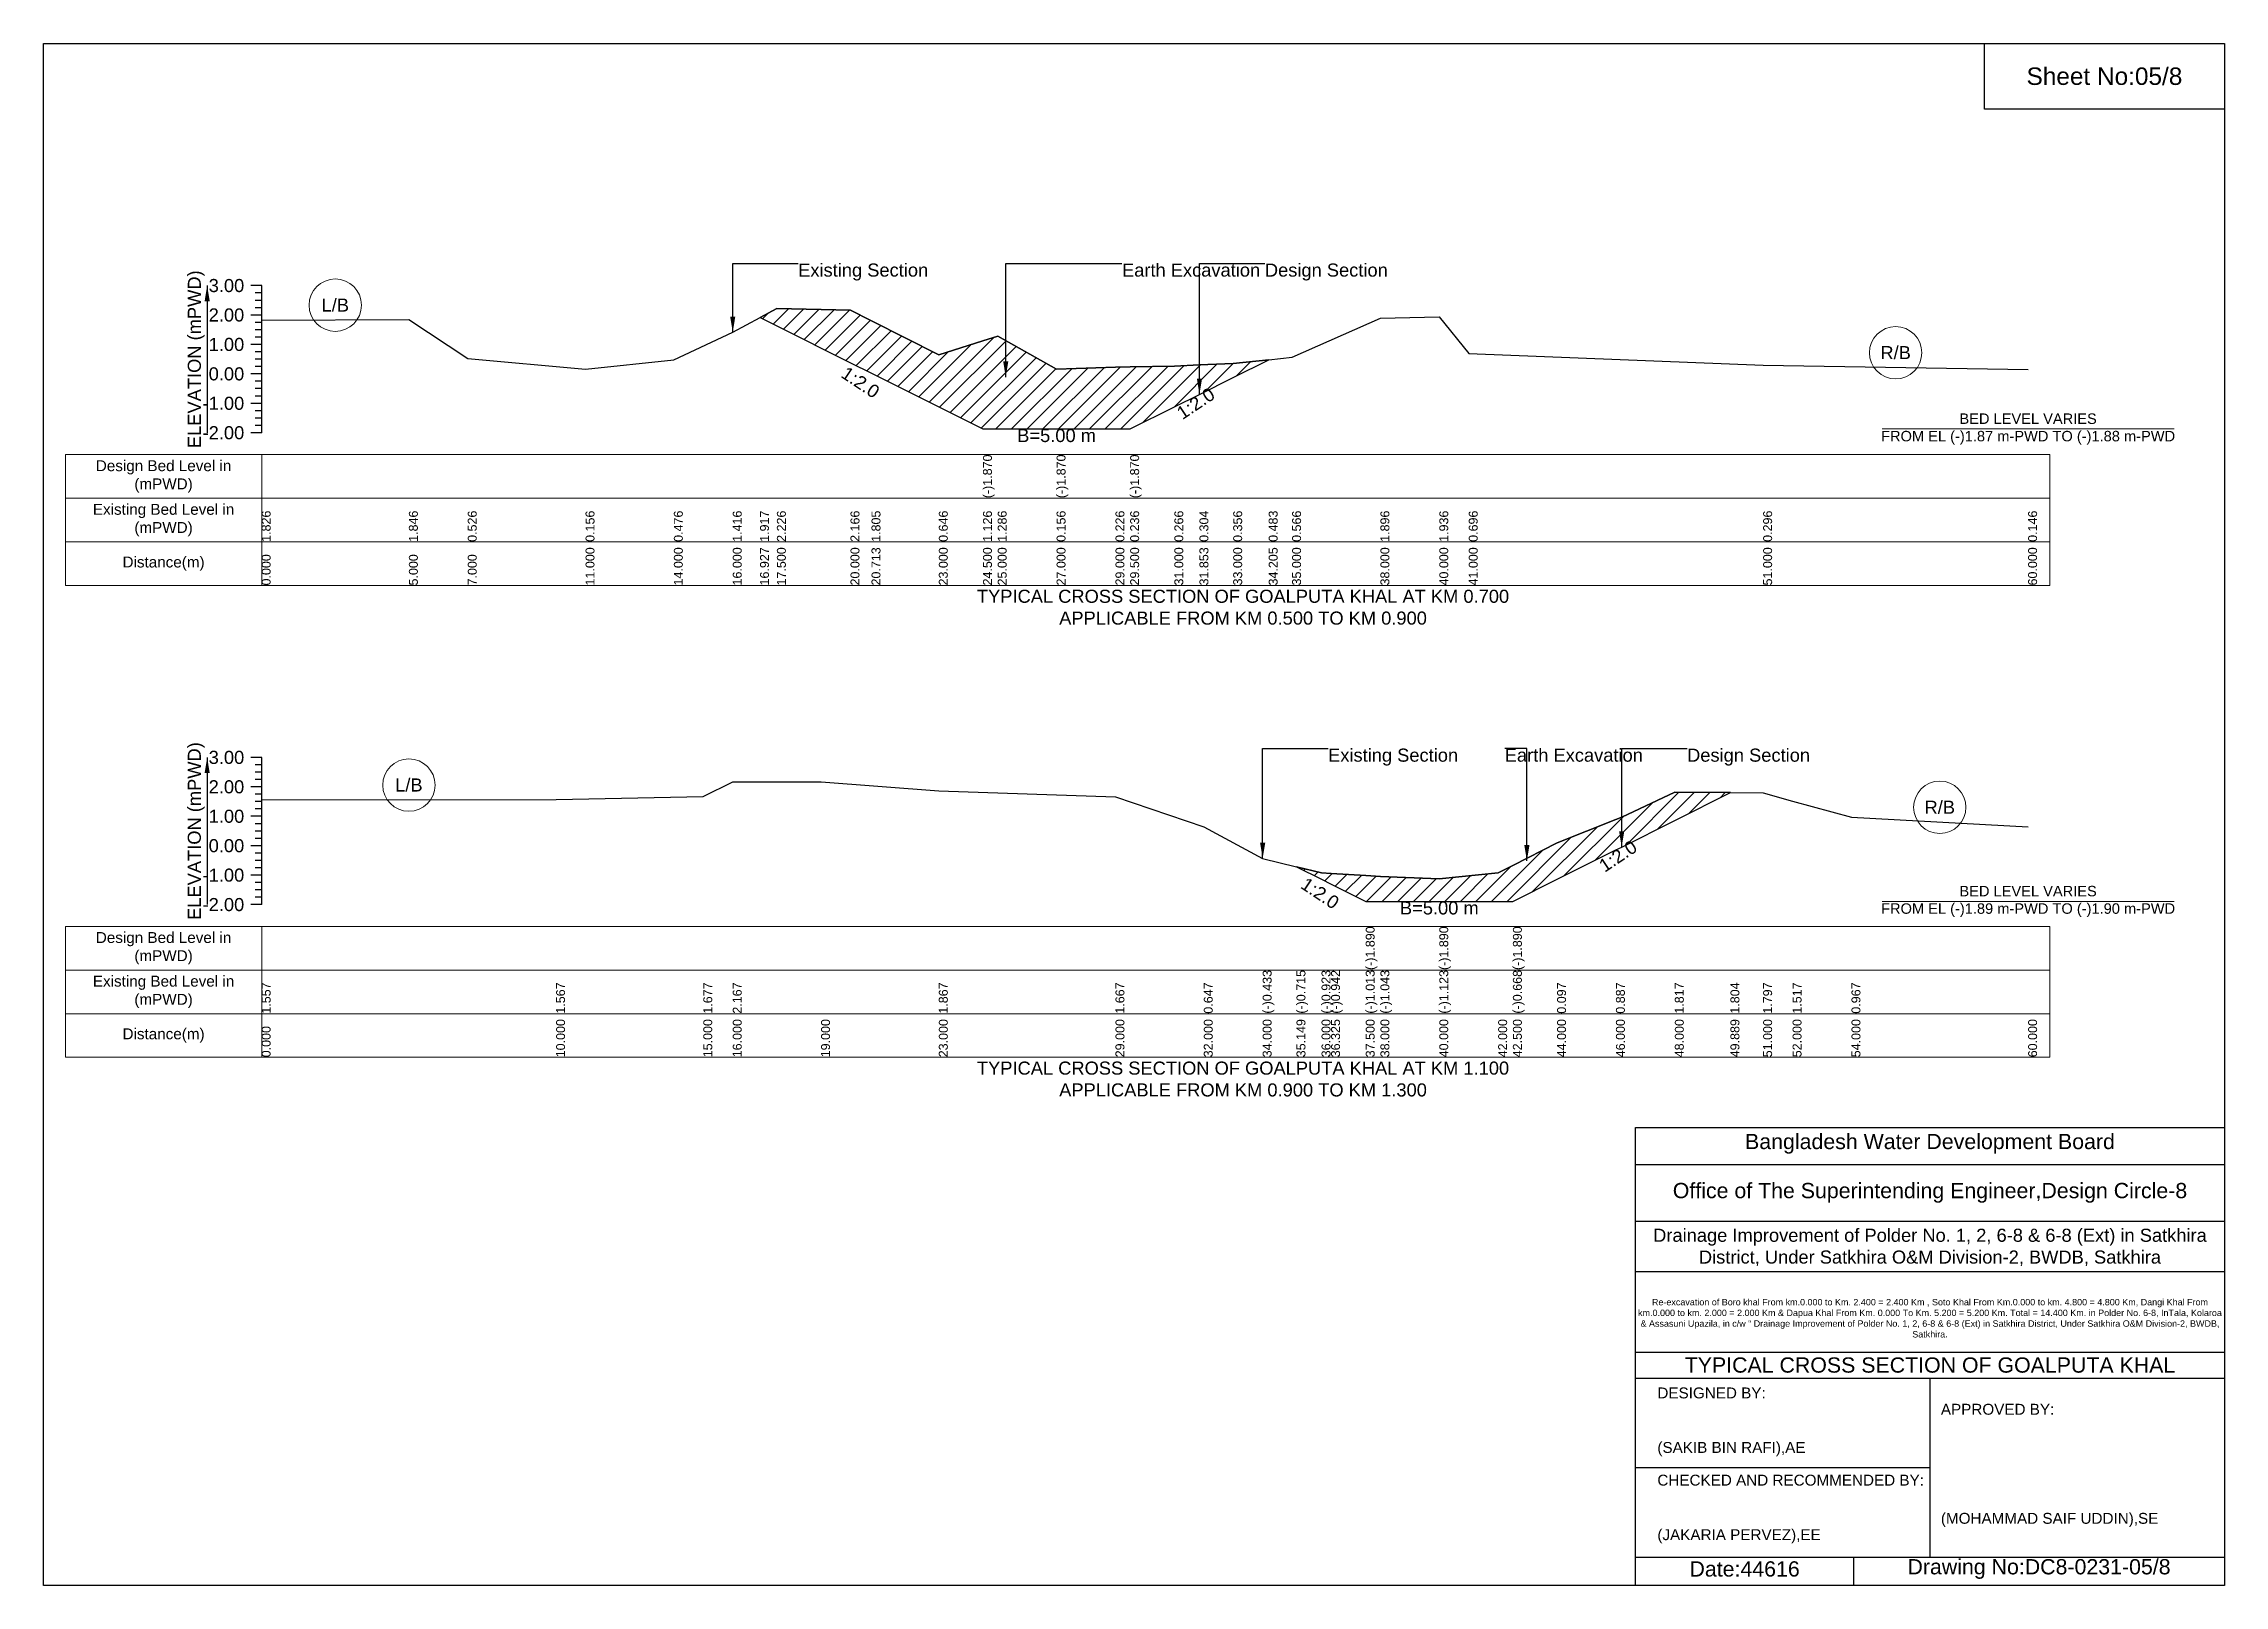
# Model space of a CAD drawing. Header units: inches. Extents: x 91000 to 278000, y -5656 to 20000.
# Drawn here: x 140000 to 148000, y -5656 to 0 of the extents above; entities that cross this region are included whole.
import ezdxf

# ---------------------------------------------------------------- set-up
doc = ezdxf.new("R2010")
doc.units = ezdxf.units.IN
doc.header["$LTSCALE"] = 7
doc.header["$MEASUREMENT"] = 0
for name, color, linetype, lineweight in [('Cross section Data Border', 7, 'Continuous', 9), ('Cross Section Labels', 7, 'Continuous', 9), ('Existing_Bed_Level for Xsection', 7, 'Continuous', 25)]:
    doc.layers.add(name, color=color, linetype=linetype, lineweight=lineweight)
doc.styles.get("Standard").update_dxf_attribs({"font": 'arial.ttf'})
doc.dimstyles.get("Standard").update_dxf_attribs({"dimtxt": 0.18, "dimasz": 0.18, "dimexe": 0.18, "dimexo": 0.0625, "dimgap": 0.09, "dimtad": 0, "dimtih": 1, "dimtoh": 1, "dimdec": 4, "dimzin": 0, "dimdsep": 46, "dimtxsty": 'Standard', "dimcen": 0.09, "dimadec": 0, "dimazin": 0, "dimtfac": 1, "dimtdec": 4, "dimtofl": 0, "dimtmove": 0, "dimatfit": 3, "dimfxl": 1, "dimtolj": 1, "dimtzin": 0, "dimarcsym": 0})

msp = doc.modelspace()

# ---------------------------------------------------------------- texts
at = {"attachment_point": 5}
for s, insert, char_height in [('Sheet No:05/8', (147560, -120), 64), ('Bangladesh Water Development Board', (146920, -4036), 56), ('Office of The Superintending Engineer,Design Circle-8', (146920, -4216), 56)]:
    msp.add_mtext(s, dxfattribs=dict(at, insert=insert, char_height=char_height))
for s, insert, char_height, width, attachment_point in [('Drainage Improvement of Polder No. 1, 2, 6-8 & 6-8 (Ext) in Satkhira District, Under Satkhira O&M Division-2, BWDB, Satkhira', (146920, -4416), 48, 2240, 5), ('Re-excavation of Boro khal From km.0.000 to Km. 2.400 = 2.400 Km , Soto Khal From Km.0.000 to km. 4.800 = 4.800 Km, Dangi Khal From km.0.000 to km. 2.000 = 2.000 Km & Dapua Khal From Km. 0.000 To Km. 5.200 = 5.200 Km. Total = 14.400 Km. in Polder No. 6-8, InTala, Kolaroa & Assasuni Upazila, in c/w “ Drainage Improvement of Polder No. 1, 2, 6-8 & 6-8 (Ext) in Satkhira District, Under Satkhira O&M Division-2, BWDB, Satkhira.', (146920, -4676), 23.565, 2160, 5), ('TYPICAL CROSS SECTION OF GOALPUTA KHAL', (146920, -4848), 56, 2240, 5), ('DESIGNED BY:^J^J^J(SAKIB BIN RAFI),AE', (145920, -5056), 40, 1120, 4), ('APPROVED BY:^J^J^J^J^J^J(MOHAMMAD SAIF UDDIN),SE', (146960, -5216), 40, 1120, 4), ('CHECKED AND RECOMMENDED BY:^J^J^J(JAKARIA PERVEZ),EE', (145920, -5376), 40, 1120, 4), ('Date:44616', (146240, -5596), 56, 1120, 5), ('Drawing No:DC8-0231-05/8', (147320, -5596), 56, 1760, 5)]:
    msp.add_mtext(s, dxfattribs=dict(insert=insert, char_height=char_height, width=width, attachment_point=attachment_point))
at = {"layer": 'Cross section Data Border', "char_height": 40, "width": 640, "attachment_point": 5}
for s, insert in [('Design Bed Level in (mPWD)', (140440, -1587.8)), ('Existing Bed Level in (mPWD)', (140440, -1747.8)), ('Distance(m)', (140440, -1907.8)), ('Design Bed Level in (mPWD)', (140440, -3318.7)), ('Existing Bed Level in (mPWD)', (140440, -3478.7)), ('Distance(m)', (140440, -3638.7))]:
    msp.add_mtext(s, dxfattribs=dict(at, insert=insert))
at = {"layer": 'Cross Section Labels'}
for s, insert, char_height, attachment_point in [('Existing Section', (142768, -806.8), 48, 1), ('Earth Excavation', (143956, -806.8), 48, 1), ('Design Section', (144480.1, -806.8), 48, 1), ('L/B', (141070, -959.5), 48, 5), ('R/B', (146794, -1133.9), 48, 5), ('BED LEVEL VARIES ^JFROM EL (-)1.87 m-PWD TO (-)1.88 m-PWD', (147280, -1413.7), 38.4, 5), ('B=5.00 m', (143716, -1413.7), 48, 2), ('TYPICAL CROSS SECTION OF GOALPUTA KHAL AT KM 0.700^JAPPLICABLE FROM KM 0.500 TO KM 0.900', (144400, -2067.8), 48, 5), ('Existing Section', (144712, -2586.3), 48, 1), ('Earth Excavation', (145360, -2586.3), 48, 1), ('Design Section', (146029, -2586.3), 48, 1), ('L/B', (141340, -2720), 48, 5), ('R/B', (146956, -2801.6), 48, 5), ('BED LEVEL VARIES ^JFROM EL (-)1.89 m-PWD TO (-)1.90 m-PWD', (147280, -3146.8), 38.4, 5), ('B=5.00 m', (145120, -3146.8), 48, 2), ('TYPICAL CROSS SECTION OF GOALPUTA KHAL AT KM 1.100^JAPPLICABLE FROM KM 0.900 TO KM 1.300', (144400, -3798.7), 48, 5)]:
    msp.add_mtext(s, dxfattribs=dict(at, insert=insert, char_height=char_height, attachment_point=attachment_point))
at = {"layer": 'Cross Section Labels', "char_height": 48, "attachment_point": 2}
for insert, rotation in [((143010.1, -1222.8), 326.30993), ((144213.1, -1300.2), 33.69007), ((145762, -2960.8), 33.69007), ((144696, -3096.9), 326.30993)]:
    msp.add_mtext('1:2.0', dxfattribs=dict(at, insert=insert, rotation=rotation))
at = {"layer": 'Existing_Bed_Level for Xsection', "rotation": 90}
for s, insert, char_height, attachment_point in [('ELEVATION (mPWD)', (140560, -1157.8), 48, 5), ('(-)1.870', (143446, -1667.8), 32.8, 1), ('(-)1.870', (143716, -1667.8), 32.8, 1), ('(-)1.870', (143986, -1667.8), 32.8, 1), ('1.826', (140800, -1827.8), 32.8, 1), ('1.846', (141340, -1827.8), 32.8, 1), ('0.526', (141556, -1827.8), 32.8, 1), ('0.156', (141988, -1827.8), 32.8, 1), ('0.476', (142312, -1827.8), 32.8, 1), ('1.416', (142528, -1827.8), 32.8, 1), ('1.917', (142628.1, -1827.8), 32.8, 1), ('2.226', (142690, -1827.8), 32.8, 1), ('2.166', (142960, -1827.8), 32.8, 1), ('1.805', (143037.1, -1827.8), 32.8, 1), ('0.646', (143284, -1827.8), 32.8, 1), ('1.126', (143446, -1827.8), 32.8, 1), ('1.286', (143500, -1827.8), 32.8, 1), ('0.156', (143716, -1827.8), 32.8, 1), ('0.226', (143932, -1827.8), 32.8, 1), ('0.236', (143986, -1827.8), 32.8, 1), ('0.266', (144148, -1827.8), 32.8, 1), ('0.304', (144240.1, -1827.8), 32.8, 1), ('0.356', (144364, -1827.8), 32.8, 1), ('0.483', (144494.1, -1827.8), 32.8, 1), ('0.566', (144580, -1827.8), 32.8, 1), ('1.896', (144904, -1827.8), 32.8, 1), ('1.936', (145120, -1827.8), 32.8, 1), ('0.696', (145228, -1827.8), 32.8, 1), ('0.296', (146308, -1827.8), 32.8, 1), ('0.146', (147280, -1827.8), 32.8, 1), ('0.000', (140800, -1987.8), 32.8, 1), ('5.000', (141340, -1987.8), 32.8, 1), ('7.000', (141556, -1987.8), 32.8, 1), ('11.000', (141988, -1987.8), 32.8, 1), ('14.000', (142312, -1987.8), 32.8, 1), ('16.000', (142528, -1987.8), 32.8, 1), ('16.927', (142628.1, -1987.8), 32.8, 1), ('17.500', (142690, -1987.8), 32.8, 1), ('20.000', (142960, -1987.8), 32.8, 1), ('20.713', (143037.1, -1987.8), 32.8, 1), ('23.000', (143284, -1987.8), 32.8, 1), ('24.500', (143446, -1987.8), 32.8, 1), ('25.000', (143500, -1987.8), 32.8, 1), ('27.000', (143716, -1987.8), 32.8, 1), ('29.000', (143932, -1987.8), 32.8, 1), ('29.500', (143986, -1987.8), 32.8, 1), ('31.000', (144148, -1987.8), 32.8, 1), ('31.853', (144240.1, -1987.8), 32.8, 1), ('33.000', (144364, -1987.8), 32.8, 1), ('34.205', (144494.1, -1987.8), 32.8, 1), ('35.000', (144580, -1987.8), 32.8, 1), ('38.000', (144904, -1987.8), 32.8, 1), ('40.000', (145120, -1987.8), 32.8, 1), ('41.000', (145228, -1987.8), 32.8, 1), ('51.000', (146308, -1987.8), 32.8, 1), ('60.000', (147280, -1987.8), 32.8, 1), ('ELEVATION (mPWD)', (140560, -2888.7), 48, 5), ('(-)1.890', (144850, -3398.7), 32.8, 1), ('(-)1.890', (145120, -3398.7), 32.8, 1), ('(-)1.890', (145390, -3398.7), 32.8, 1), ('(-)0.433', (144472, -3558.7), 32.8, 1), ('(-)0.715', (144596.1, -3558.7), 32.8, 1), ('(-)0.923', (144688, -3558.7), 32.8, 1), ('(-)0.942', (144723, -3558.7), 32.8, 1), ('(-)1.013', (144850, -3558.7), 32.8, 1), ('(-)1.043', (144904, -3558.7), 32.8, 1), ('(-)1.123', (145120, -3558.7), 32.8, 1), ('(-)0.668', (145390, -3558.7), 32.8, 1), ('1.557', (140800, -3558.7), 32.8, 1), ('1.567', (141880, -3558.7), 32.8, 1), ('1.677', (142420, -3558.7), 32.8, 1), ('2.167', (142528, -3558.7), 32.8, 1), ('1.867', (143284, -3558.7), 32.8, 1), ('1.667', (143932, -3558.7), 32.8, 1), ('0.647', (144256, -3558.7), 32.8, 1), ('0.097', (145552, -3558.7), 32.8, 1), ('0.887', (145768, -3558.7), 32.8, 1), ('1.817', (145984, -3558.7), 32.8, 1), ('1.804', (146188, -3558.7), 32.8, 1), ('1.797', (146308, -3558.7), 32.8, 1), ('1.517', (146416, -3558.7), 32.8, 1), ('0.967', (146632, -3558.7), 32.8, 1), ('10.000', (141880, -3718.7), 32.8, 1), ('15.000', (142420, -3718.7), 32.8, 1), ('16.000', (142528, -3718.7), 32.8, 1), ('19.000', (142852, -3718.7), 32.8, 1), ('23.000', (143284, -3718.7), 32.8, 1), ('29.000', (143932, -3718.7), 32.8, 1), ('32.000', (144256, -3718.7), 32.8, 1), ('34.000', (144472, -3718.7), 32.8, 1), ('35.149', (144596.1, -3718.7), 32.8, 1), ('36.000', (144688, -3718.7), 32.8, 1), ('36.325', (144723, -3718.7), 32.8, 1), ('37.500', (144850, -3718.7), 32.8, 1), ('38.000', (144904, -3718.7), 32.8, 1), ('40.000', (145120, -3718.7), 32.8, 1), ('42.000', (145336, -3718.7), 32.8, 1), ('42.500', (145390, -3718.7), 32.8, 1), ('44.000', (145552, -3718.7), 32.8, 1), ('46.000', (145768, -3718.7), 32.8, 1), ('48.000', (145984, -3718.7), 32.8, 1), ('49.889', (146188, -3718.7), 32.8, 1), ('51.000', (146308, -3718.7), 32.8, 1), ('52.000', (146416, -3718.7), 32.8, 1), ('54.000', (146632, -3718.7), 32.8, 1), ('60.000', (147280, -3718.7), 32.8, 1), ('0.000', (140800, -3718.7), 32.8, 1)]:
    msp.add_mtext(s, dxfattribs=dict(at, insert=insert, char_height=char_height, attachment_point=attachment_point))
at = {"layer": 'Existing_Bed_Level for Xsection', "char_height": 48, "attachment_point": 6}
for s, insert in [('3.00', (140736, -887.8)), ('2.00', (140736, -995.8)), ('1.00', (140736, -1103.8)), ('0.00', (140736, -1211.8)), ('-1.00', (140736, -1319.8)), ('-2.00', (140736, -1427.8)), ('3.00', (140736, -2618.7)), ('2.00', (140736, -2726.7)), ('1.00', (140736, -2834.7)), ('0.00', (140736, -2942.7)), ('-1.00', (140736, -3050.7)), ('-2.00', (140736, -3158.7))]:
    msp.add_mtext(s, dxfattribs=dict(at, insert=insert))

# ---------------------------------------------------------------- hatches: boundary and pattern name
at = {"layer": 'Existing_Bed_Level for Xsection'}
h = msp.add_hatch(dxfattribs=at)
h.set_pattern_fill('ANSI31', color=256, scale=324, style=0)
h.paths.add_polyline_path([(142628.1, -1004.8), (142690, -1035.7), (142960, -1170.7), (143037.1, -1209.3), (143284, -1332.7), (143446, -1413.7), (143500, -1413.7), (143716, -1413.7), (143932, -1413.7), (143986, -1413.7), (144148, -1332.7), (144240.1, -1286.7), (144364, -1224.7), (144494.1, -1159.7), (144364, -1173.3), (144240.1, -1178.9), (144148, -1183), (143986, -1186.3), (143932, -1187.4), (143716, -1194.9), (143500, -1072.9), (143446, -1090.2), (143284, -1142), (143037.1, -1016.9), (142960, -977.8), (142690, -971.4)])
h = msp.add_hatch(dxfattribs=at)
h.set_pattern_fill('ANSI31', color=256, scale=324, style=0)
h.paths.add_polyline_path([(144596.1, -3019.9), (144688, -3065.8), (144723, -3083.4), (144850, -3146.8), (144904, -3146.8), (145120, -3146.8), (145336, -3146.8), (145390, -3146.8), (145552, -3065.8), (145768, -2957.8), (145789, -2947.3), (145984, -2849.8), (146188, -2747.8), (145984, -2746.5), (145789, -2837.2), (145768, -2846.9), (145552, -2932.2), (145390, -3014.9), (145336, -3042.4), (145120, -3064), (144904, -3055.4), (144850, -3052.1), (144723, -3044.5), (144688, -3042.4)])

# ---------------------------------------------------------------- linework, layer by layer
for points in [[(140000, 0), (148000, 0), (148000, -5656), (140000, -5656)], [(147120, 0), (148000, 0), (148000, -240), (147120, -240)]]:
    msp.add_lwpolyline(points, close=True)
for points in [[(145840, -5656), (145840, -3976), (148000, -3976)], [(145840, -4112), (148000, -4112)], [(145840, -4320), (148000, -4320)], [(145840, -4504), (148000, -4504)], [(145840, -4800), (148000, -4800)], [(145840, -4896), (148000, -4896)], [(146920, -4896), (146920, -5552)], [(145840, -5224), (146920, -5224)], [(145840, -5552), (148000, -5552)], [(146640, -5552), (146640, -5656)]]:
    msp.add_lwpolyline(points)
at = {"layer": 'Cross section Data Border'}
for points in [[(140080, -1507.8), (147360, -1507.8), (147360, -1987.8), (140080, -1987.8)], [(140080, -3238.7), (147360, -3238.7), (147360, -3718.7), (140080, -3718.7)]]:
    msp.add_lwpolyline(points, close=True, dxfattribs=at)
for points in [[(140800, -1507.8), (140800, -1987.8)], [(140080, -1667.8), (147360, -1667.8)], [(140080, -1827.8), (147360, -1827.8)], [(140800, -3238.7), (140800, -3718.7)], [(140080, -3398.7), (147360, -3398.7)], [(140080, -3558.7), (147360, -3558.7)]]:
    msp.add_lwpolyline(points, dxfattribs=at)
at = {"layer": 'Cross Section Labels'}
for points in [[(146744.2, -1413.7), (147815.8, -1413.7)], [(146744.2, -3146.8), (147815.8, -3146.8)]]:
    msp.add_lwpolyline(points, dxfattribs=at)
for centre in [(141070, -959.5), (146794, -1133.9), (141340, -2720), (146956, -2801.6)]:
    msp.add_circle(centre, 96, dxfattribs=at)
at = {"layer": 'Existing_Bed_Level for Xsection'}
for points in [[(140800, -887.8), (140760, -887.8)], [(140800, -914.8), (140776, -914.8)], [(140800, -941.8), (140776, -941.8)], [(140800, -1427.8), (140800, -1319.8), (140800, -1211.8), (140800, -1103.8), (140800, -995.8), (140800, -887.8)], [(140800, -995.8), (140760, -995.8)], [(140800, -968.8), (140776, -968.8)], [(140800, -1022.8), (140776, -1022.8)], [(140800, -1014.6), (141340, -1012.4), (141556, -1155), (141988, -1194.9), (142312, -1160.4), (142528, -1058.8), (142628.1, -1004.8), (142690, -971.4), (142960, -977.8), (143037.1, -1016.9), (143284, -1142), (143446, -1090.2), (143446, -1090.2), (143500, -1072.9), (143716, -1194.9), (143716, -1194.9), (143932, -1187.4), (143986, -1186.3), (143986, -1186.3), (144148, -1183), (144240.1, -1178.9), (144364, -1173.3), (144494.1, -1159.7), (144580, -1150.6), (144904, -1007), (145120, -1002.7), (145228, -1136.6), (146308, -1179.8), (147280, -1196)], [(140800, -1103.8), (140760, -1103.8)], [(140800, -1049.8), (140776, -1049.8)], [(140800, -1076.8), (140776, -1076.8)], [(140800, -1130.8), (140776, -1130.8)], [(140800, -1157.8), (140776, -1157.8)], [(140800, -1184.8), (140776, -1184.8)], [(140800, -1211.8), (140760, -1211.8)], [(140800, -1238.8), (140776, -1238.8)], [(140800, -1265.8), (140776, -1265.8)], [(140800, -1319.8), (140760, -1319.8)], [(140800, -1292.8), (140776, -1292.8)], [(140800, -1346.8), (140776, -1346.8)], [(140800, -1427.8), (140760, -1427.8)], [(140800, -1373.8), (140776, -1373.8)], [(140800, -1400.8), (140776, -1400.8)], [(140800, -2618.7), (140760, -2618.7)], [(140800, -3158.7), (140800, -3050.7), (140800, -2942.7), (140800, -2834.7), (140800, -2726.7), (140800, -2618.7)], [(140800, -2645.7), (140776, -2645.7)], [(140800, -2672.7), (140776, -2672.7)], [(140800, -2699.7), (140776, -2699.7)], [(140800, -2774.6), (141880, -2773.5), (142420, -2761.6), (142528, -2708.7), (142852, -2708.7), (143284, -2741.1), (143932, -2762.7), (144256, -2872.8), (144472, -2989.5), (144596.1, -3019.9), (144688, -3042.4), (144723, -3044.5), (144850, -3052.1), (144850, -3052.1), (144904, -3055.4), (145120, -3064), (145120, -3064), (145336, -3042.4), (145390, -3014.9), (145390, -3014.9), (145552, -2932.2), (145768, -2846.9), (145789, -2837.2), (145984, -2746.5), (146188, -2747.8), (146308, -2748.6), (146416, -2778.9), (146632, -2838.3), (147280, -2872.8)], [(140800, -2726.7), (140760, -2726.7)], [(140800, -2753.7), (140776, -2753.7)], [(140800, -2780.7), (140776, -2780.7)], [(140800, -2834.7), (140760, -2834.7)], [(140800, -2807.7), (140776, -2807.7)], [(140800, -2861.7), (140776, -2861.7)], [(140800, -2942.7), (140760, -2942.7)], [(140800, -2888.7), (140776, -2888.7)], [(140800, -2915.7), (140776, -2915.7)], [(140800, -2969.7), (140776, -2969.7)], [(140800, -2996.7), (140776, -2996.7)], [(140800, -3023.7), (140776, -3023.7)], [(140800, -3050.7), (140760, -3050.7)], [(140800, -3077.7), (140776, -3077.7)], [(140800, -3104.7), (140776, -3104.7)], [(140800, -3158.7), (140760, -3158.7)], [(140800, -3131.7), (140776, -3131.7)]]:
    msp.add_lwpolyline(points, dxfattribs=at)
for points in [[(142628.1, -1004.8), (142628.1, -1004.8), (142690, -1035.7), (142960, -1170.7), (143037.1, -1209.3), (143284, -1332.7), (143446, -1413.7), (143446, -1413.7), (143500, -1413.7), (143716, -1413.7), (143716, -1413.7), (143932, -1413.7), (143986, -1413.7), (143986, -1413.7), (144148, -1332.7), (144240.1, -1286.7), (144364, -1224.7), (144494.1, -1159.7), (144364, -1173.3), (144240.1, -1178.9), (144148, -1183), (143986, -1186.3), (143986, -1186.3), (143932, -1187.4), (143716, -1194.9), (143716, -1194.9), (143500, -1072.9), (143446, -1090.2), (143446, -1090.2), (143284, -1142), (143037.1, -1016.9), (142960, -977.8), (142690, -971.4), (142628.1, -1004.8)], [(144596.1, -3019.9), (144688, -3065.8), (144723, -3083.4), (144850, -3146.8), (144850, -3146.8), (144904, -3146.8), (145120, -3146.8), (145120, -3146.8), (145336, -3146.8), (145390, -3146.8), (145390, -3146.8), (145552, -3065.8), (145768, -2957.8), (145789, -2947.3), (145984, -2849.8), (146188, -2747.8), (146188, -2747.8), (146188, -2747.8), (145984, -2746.5), (145789, -2837.2), (145768, -2846.9), (145552, -2932.2), (145390, -3014.9), (145390, -3014.9), (145336, -3042.4), (145120, -3064), (145120, -3064), (144904, -3055.4), (144850, -3052.1), (144850, -3052.1), (144723, -3044.5), (144688, -3042.4)]]:
    msp.add_lwpolyline(points, close=True, dxfattribs=at)

msp.set_redraw_order([(e.dxf.handle, doc.entitydb.next_handle()) for e in msp.query("TEXT MTEXT ATTDEF DIMENSION ARC_DIMENSION")])  # texts and dimensions are drawn at this point

# ---------------------------------------------------------------- leaders
at = {"layer": 'Cross Section Labels', "annotation_type": 0, "has_hookline": 1, "hookline_direction": 0}
for points, text_width in [([(142528, -1058.8), (142528, -806.8), (142767.9, -806.8)], 467.2), ([(143529.5, -1223.3), (143529.5, -806.8), (143955.9, -806.8)], 497), ([(144240.1, -1286.7), (144240.1, -806.8), (144480, -806.8)], 441.2), ([(144472, -2989.5), (144472, -2586.3), (144711.9, -2586.3)], 467.2), ([(145441.3, -2997.8), (145441.3, -2586.3), (145359.9, -2586.3)], 497), ([(145789, -2947.3), (145789, -2586.3), (146028.9, -2586.3)], 441.2)]:
    msp.add_leader(points, dimstyle='Standard', override={"dimasz": 57.6}, dxfattribs=dict(at, text_width=text_width))
at = {"layer": 'Existing_Bed_Level for Xsection'}
for points in [[(140600, -887.8), (140600, -1427.8)], [(140600, -2618.7), (140600, -3158.7)]]:
    msp.add_leader(points, dimstyle='Standard', override={"dimasz": 57.6}, dxfattribs=at)

doc.saveas('drawing.dxf')
